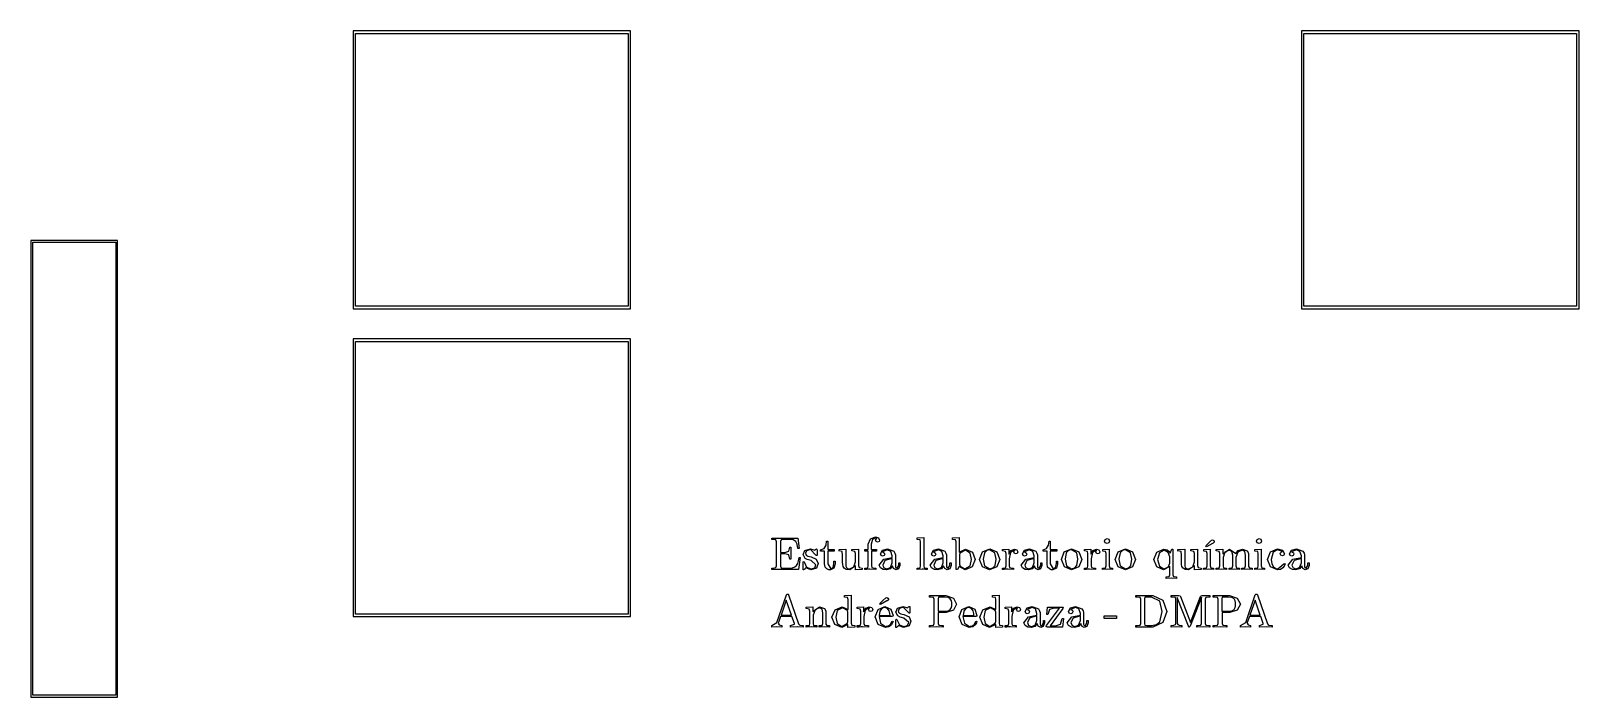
# Model space of a CAD drawing. Extents: x 0.1 to 26.9, y 71.6 to 83.1.
import ezdxf

# ---------------------------------------------------------------- set-up
doc = ezdxf.new("R2010")
doc.units = 0

msp = doc.modelspace()

# ---------------------------------------------------------------- linework, layer by layer
at = {"layer": 'Layer 1'}
for p, q in [((12.9395, 74.2725), (12.9395, 74.2974)), ((12.9395, 74.2974), (13.3879, 74.2974)), ((12.958496, 74.272535), (12.9395, 74.2725)), ((13.011388, 74.265146), (12.958496, 74.272535)), ((13.0215, 74.2352), (13.011388, 74.265146)), ((13.021504, 73.817923), (13.0215, 74.2352)), ((13.092309, 74.240609), (13.0923, 74.0497)), ((13.098142, 74.266666), (13.092309, 74.240609)), ((13.1312, 74.2725), (13.098142, 74.266666)), ((13.233855, 74.272499), (13.1312, 74.2725)), ((13.307359, 74.264331), (13.233855, 74.272499)), ((13.234293, 74.068756), (13.249849, 74.142649)), ((13.249849, 74.142649), (13.27, 74.1426)), ((13.27, 74.1426), (13.27, 73.9318)), ((13.352862, 74.236329), (13.307359, 74.264331)), ((13.377365, 74.18966), (13.352862, 74.236329)), ((13.3902, 74.1181), (13.377365, 74.18966)), ((13.3879, 74.2974), (13.410068, 74.118111)), ((13.84367, 74.118923), (13.876339, 74.176871)), ((13.876339, 74.176871), (13.885672, 74.245709)), ((13.885672, 74.245709), (13.9055, 74.2457)), ((13.9055, 74.2457), (13.9055, 74.0991)), ((14.6075, 74.1905), (14.645613, 74.28345)), ((14.6075, 74.0991), (14.6075, 74.1905)), ((14.645613, 74.28345), (14.731174, 74.317285)), ((14.679841, 74.270228), (14.657672, 74.191278)), ((14.657672, 74.191278), (14.6577, 74.0991)), ((14.731177, 74.299785), (14.679841, 74.270228)), ((14.731174, 74.317285), (14.78251, 74.300561)), ((14.757235, 74.293951), (14.731177, 74.299785)), ((14.733511, 74.260505), (14.757235, 74.293951)), ((14.742455, 74.236392), (14.733511, 74.260505)), ((14.767733, 74.22628), (14.742455, 74.236392)), ((14.793401, 74.236002), (14.767733, 74.22628)), ((14.78251, 74.300561), (14.802734, 74.261281)), ((14.802734, 74.261281), (14.793401, 74.236002)), ((15.450662, 74.274835), (15.4507, 74.2998)), ((15.501998, 74.267447), (15.450662, 74.274835)), ((15.4507, 74.2998), (15.56504, 74.308357)), ((15.5125, 74.2305), (15.501998, 74.267447)), ((15.512537, 73.816368), (15.5125, 74.2305)), ((15.56504, 74.308357), (15.565, 73.8163)), ((16.0651, 74.2998), (16.179829, 74.308357)), ((16.0651, 74.2749), (16.0651, 74.2998)), ((16.065173, 74.274835), (16.0651, 74.2749)), ((16.116899, 74.267447), (16.065173, 74.274835)), ((16.1274, 74.2305), (16.116899, 74.267447)), ((16.1274, 73.7557), (16.1274, 74.2305)), ((16.179829, 74.308357), (16.1799, 74.0559)), ((17.69037, 74.118923), (17.723039, 74.176871)), ((17.723039, 74.176871), (17.732372, 74.245709)), ((17.732372, 74.245709), (17.7522, 74.2457)), ((17.7522, 74.2457), (17.7522, 74.0991)), ((18.692646, 74.246507), (18.704703, 74.275287)), ((18.692647, 74.246505), (18.692646, 74.246507)), ((18.704314, 74.216947), (18.692647, 74.246505)), ((18.734649, 74.204115), (18.704314, 74.216947)), ((18.704703, 74.275287), (18.734649, 74.288509)), ((18.734649, 74.288509), (18.764595, 74.276452)), ((18.764595, 74.215782), (18.734649, 74.204115)), ((18.764595, 74.276452), (18.777041, 74.246117)), ((18.777041, 74.246117), (18.764595, 74.215782)), ((20.441535, 74.161725), (20.494816, 74.213839)), ((20.453603, 74.146169), (20.441535, 74.161725)), ((20.560943, 74.206451), (20.453603, 74.146169)), ((20.494816, 74.213839), (20.543042, 74.259342)), ((20.543042, 74.259342), (20.560932, 74.26712)), ((20.560932, 74.26712), (20.580766, 74.257397)), ((20.5695, 74.210729), (20.560943, 74.206451)), ((20.578057, 74.216563), (20.5695, 74.210729)), ((20.586224, 74.225896), (20.578057, 74.216563)), ((20.580766, 74.257397), (20.588934, 74.237563)), ((20.588934, 74.237563), (20.586224, 74.225896)), ((21.321246, 74.246507), (21.333303, 74.275287)), ((21.321247, 74.246505), (21.321246, 74.246507)), ((21.332914, 74.216947), (21.321247, 74.246505)), ((21.363249, 74.204115), (21.332914, 74.216947)), ((21.333303, 74.275287), (21.363249, 74.288509)), ((21.363249, 74.288509), (21.393195, 74.276452)), ((21.393195, 74.215782), (21.363249, 74.204115)), ((21.393195, 74.276452), (21.405641, 74.246117)), ((21.405641, 74.246117), (21.393195, 74.215782)), ((13.0923, 74.0497), (13.1639, 74.0497)), ((13.163851, 74.024749), (13.0923, 74.0248)), ((13.0923, 74.0248), (13.0923, 73.8121)), ((13.234244, 74.005304), (13.163851, 74.024749)), ((13.1639, 74.0497), (13.234293, 74.068756)), ((13.2498, 73.9318), (13.234244, 74.005304)), ((13.27, 73.9318), (13.2498, 73.9318)), ((13.388688, 73.859927), (13.40191, 73.904652)), ((13.410068, 74.118111), (13.3902, 74.1181)), ((13.4322, 73.961), (13.398754, 73.755654)), ((13.40191, 73.904652), (13.412411, 73.961045)), ((13.412411, 73.961045), (13.4322, 73.961)), ((13.480795, 74.014708), (13.510741, 74.083545)), ((13.515019, 73.947037), (13.480795, 74.014708)), ((13.4808, 73.8712), (13.481195, 73.883257)), ((13.481195, 73.883257), (13.483904, 73.888701)), ((13.483904, 73.888701), (13.490906, 73.891043)), ((13.490906, 73.891043), (13.498295, 73.888701)), ((13.498295, 73.888701), (13.502184, 73.877423)), ((13.502184, 73.877423), (13.539908, 73.793418)), ((13.510741, 74.083545), (13.607969, 74.112714)), ((13.552354, 73.926037), (13.515019, 73.947037)), ((13.539975, 74.079211), (13.518975, 74.03682)), ((13.518975, 74.03682), (13.525198, 74.012707)), ((13.525198, 74.012707), (13.539978, 73.996372)), ((13.608035, 74.097491), (13.539975, 74.079211)), ((13.539978, 73.996372), (13.564091, 73.984705)), ((13.620025, 73.910092), (13.552354, 73.926037)), ((13.564091, 73.984705), (13.58898, 73.977316)), ((13.58898, 73.977316), (13.616982, 73.971483)), ((13.607969, 74.112714), (13.683029, 74.090156)), ((13.701374, 74.001041), (13.608035, 74.097491)), ((13.616982, 73.971483), (13.707599, 73.933369)), ((13.702864, 73.836976), (13.620025, 73.910092)), ((13.683029, 74.090156), (13.696641, 74.102991)), ((13.696641, 74.102991), (13.712586, 74.112714)), ((13.710707, 73.993652), (13.701374, 74.001041)), ((13.707599, 73.933369), (13.741045, 73.857531)), ((13.718096, 73.995599), (13.710707, 73.993652)), ((13.712586, 74.112714), (13.719975, 74.108435)), ((13.720805, 74.001043), (13.718096, 73.995599)), ((13.719975, 74.108435), (13.721132, 74.093269)), ((13.7212, 74.0131), (13.720805, 74.001043)), ((13.721132, 74.093269), (13.7212, 74.0131)), ((13.783, 74.0917), (13.84367, 74.118923)), ((13.783, 74.0742), (13.783, 74.0917)), ((13.8507, 74.0742), (13.783, 74.0742)), ((13.850679, 73.854499), (13.8507, 74.0742)), ((13.9055, 74.0991), (14.0195, 74.0991)), ((14.0195, 74.0742), (13.9055, 74.0742)), ((13.9055, 74.0742), (13.9055, 73.8529)), ((14.01245, 73.85601), (14.0125, 73.9)), ((14.0125, 73.9), (14.0323, 73.9)), ((14.0195, 74.0991), (14.0195, 74.0742)), ((14.0323, 73.9), (14.0323, 73.8545)), ((14.156322, 74.064493), (14.102263, 74.074215)), ((14.102263, 74.074215), (14.1023, 74.0742)), ((14.1023, 74.0991), (14.219363, 74.107657)), ((14.1023, 74.0742), (14.1023, 74.0991)), ((14.1641, 74.0011), (14.156322, 74.064493)), ((14.164074, 73.881703), (14.1641, 74.0011)), ((14.164864, 73.842812), (14.164074, 73.881703)), ((14.219363, 74.107657), (14.2194, 73.8432)), ((14.323573, 74.074235), (14.3236, 74.0991)), ((14.375298, 74.066846), (14.323573, 74.074235)), ((14.3236, 74.0991), (14.440663, 74.107657)), ((14.359015, 73.80003), (14.385849, 73.887924)), ((14.3858, 74.0299), (14.375298, 74.066846)), ((14.385849, 73.887924), (14.3858, 74.0299)), ((14.440663, 74.107657), (14.4406, 73.8249)), ((14.5449, 74.0742), (14.5449, 74.0991)), ((14.5449, 74.0991), (14.6075, 74.0991)), ((14.6075, 74.0742), (14.5449, 74.0742)), ((14.607537, 73.816368), (14.6075, 74.0742)), ((14.6577, 74.0991), (14.751, 74.0991)), ((14.751, 74.0742), (14.6604, 74.0742)), ((14.6604, 74.0742), (14.6604, 73.8179)), ((14.751, 74.0991), (14.751, 74.0742)), ((14.7946, 73.8315), (14.874327, 73.93495)), ((14.817496, 74.022455), (14.852498, 74.087014)), ((14.827998, 73.994842), (14.817496, 74.022455)), ((14.854445, 73.98512), (14.827998, 73.994842)), ((14.936506, 74.094796), (14.850167, 74.058238)), ((14.850167, 74.058238), (14.882447, 74.045403)), ((14.852498, 74.087014), (14.938059, 74.112683)), ((14.880892, 73.995232), (14.854445, 73.98512)), ((14.894115, 73.908498), (14.856001, 73.832271)), ((14.874327, 73.93495), (15.020947, 73.96373)), ((14.891004, 74.021679), (14.880892, 73.995232)), ((14.882447, 74.045403), (14.891004, 74.021679)), ((15.0209, 73.947), (14.894115, 73.908498)), ((14.994842, 74.068349), (14.936506, 74.094796)), ((14.938059, 74.112683), (15.046954, 74.068736)), ((15.0209, 73.9929), (14.994842, 74.068349)), ((15.020947, 73.96373), (15.0209, 73.9929)), ((15.020946, 73.867293), (15.0209, 73.947)), ((15.046954, 74.068736), (15.067178, 74.037623)), ((15.067178, 74.037623), (15.074956, 74.008454)), ((15.074956, 74.008454), (15.075746, 73.974619)), ((15.075746, 73.974619), (15.0758, 73.8156)), ((15.6782, 73.8315), (15.757927, 73.93495)), ((15.701096, 74.022455), (15.736098, 74.087014)), ((15.711598, 73.994842), (15.701096, 74.022455)), ((15.738045, 73.98512), (15.711598, 73.994842)), ((15.820105, 74.094796), (15.733767, 74.058238)), ((15.733767, 74.058238), (15.766047, 74.045403)), ((15.736098, 74.087014), (15.821659, 74.112683)), ((15.764492, 73.995232), (15.738045, 73.98512)), ((15.777715, 73.908498), (15.739602, 73.832271)), ((15.757927, 73.93495), (15.904547, 73.96373)), ((15.774604, 74.021679), (15.764492, 73.995232)), ((15.766047, 74.045403), (15.774604, 74.021679)), ((15.9045, 73.947), (15.777715, 73.908498)), ((15.878442, 74.068349), (15.820105, 74.094796)), ((15.821659, 74.112683), (15.930554, 74.068736)), ((15.9045, 73.9929), (15.878442, 74.068349)), ((15.904547, 73.96373), (15.9045, 73.9929)), ((15.904546, 73.867293), (15.9045, 73.947)), ((15.930554, 74.068736), (15.950778, 74.037623)), ((15.950778, 74.037623), (15.958556, 74.008454)), ((15.958556, 74.008454), (15.959346, 73.974619)), ((15.959346, 73.974619), (15.9594, 73.8156)), ((16.1799, 74.0559), (16.289185, 74.107625)), ((16.182178, 74.010441), (16.182163, 73.846319)), ((16.191122, 74.03922), (16.182178, 74.010441)), ((16.285239, 74.090168), (16.191122, 74.03922)), ((16.368855, 74.03922), (16.285239, 74.090168)), ((16.289185, 74.107625), (16.407803, 74.055122)), ((16.367297, 73.815595), (16.3918, 73.92838)), ((16.3918, 73.92838), (16.368855, 74.03922)), ((16.457973, 73.927559), (16.40547, 73.799218)), ((16.407803, 74.055122), (16.457973, 73.927559)), ((16.529097, 73.926063), (16.580433, 74.057126)), ((16.5816, 73.7985), (16.529097, 73.926063)), ((16.580433, 74.057126), (16.706052, 74.11274)), ((16.595212, 73.932675), (16.615436, 73.82028)), ((16.595214, 73.932675), (16.595212, 73.932675)), ((16.61427, 74.041571), (16.595214, 73.932675)), ((16.654327, 74.08124), (16.61427, 74.041571)), ((16.705275, 74.094852), (16.654327, 74.08124)), ((16.795114, 74.043126), (16.705275, 74.094852)), ((16.706052, 74.11274), (16.830115, 74.057515)), ((16.816114, 73.932676), (16.795114, 74.043126)), ((16.798613, 73.825725), (16.816114, 73.932676)), ((16.88223, 73.926063), (16.829726, 73.798888)), ((16.830115, 74.057515), (16.88223, 73.926063)), ((16.927373, 74.074235), (16.9274, 74.0991)), ((16.979098, 74.066846), (16.927373, 74.074235)), ((16.9274, 74.0991), (17.03824, 74.107657)), ((16.9896, 74.0299), (16.979098, 74.066846)), ((16.989626, 73.816368), (16.9896, 74.0299)), ((17.03824, 74.107657), (17.0382, 74.0201)), ((17.0382, 74.0201), (17.073202, 74.08077)), ((17.066982, 74.046162), (17.042093, 73.940378)), ((17.042093, 73.940378), (17.0421, 73.8179)), ((17.136208, 74.090109), (17.066982, 74.046162)), ((17.073202, 74.08077), (17.136206, 74.107604)), ((17.126486, 74.058207), (17.130764, 74.075318)), ((17.136208, 74.032928), (17.126486, 74.058207)), ((17.130764, 74.075318), (17.138932, 74.08582)), ((17.136206, 74.107604), (17.178208, 74.093213)), ((17.144765, 74.089319), (17.136208, 74.090109)), ((17.160711, 74.023985), (17.136208, 74.032928)), ((17.138932, 74.08582), (17.144765, 74.089319)), ((17.184045, 74.032542), (17.160711, 74.023985)), ((17.178208, 74.093213), (17.194933, 74.058989)), ((17.194933, 74.058989), (17.184045, 74.032542)), ((17.2498, 73.8315), (17.329527, 73.93495)), ((17.272696, 74.022455), (17.307698, 74.087014)), ((17.283198, 73.994842), (17.272696, 74.022455)), ((17.309645, 73.98512), (17.283198, 73.994842)), ((17.391705, 74.094796), (17.305367, 74.058238)), ((17.305367, 74.058238), (17.337647, 74.045403)), ((17.307698, 74.087014), (17.393259, 74.112683)), ((17.336092, 73.995232), (17.309645, 73.98512)), ((17.349315, 73.908498), (17.311202, 73.832271)), ((17.329527, 73.93495), (17.476147, 73.96373)), ((17.346204, 74.021679), (17.336092, 73.995232)), ((17.337647, 74.045403), (17.346204, 74.021679)), ((17.4761, 73.947), (17.349315, 73.908498)), ((17.450042, 74.068349), (17.391705, 74.094796)), ((17.393259, 74.112683), (17.502155, 74.068736)), ((17.4761, 73.9929), (17.450042, 74.068349)), ((17.476147, 73.96373), (17.4761, 73.9929)), ((17.476146, 73.867293), (17.4761, 73.947)), ((17.502155, 74.068736), (17.522379, 74.037623)), ((17.522379, 74.037623), (17.530157, 74.008454)), ((17.530157, 74.008454), (17.530947, 73.974619)), ((17.530947, 73.974619), (17.531, 73.8156)), ((17.6297, 74.0917), (17.69037, 74.118923)), ((17.6297, 74.0742), (17.6297, 74.0917)), ((17.6974, 74.0742), (17.6297, 74.0742)), ((17.697379, 73.854499), (17.6974, 74.0742)), ((17.7522, 74.0991), (17.8662, 74.0991)), ((17.8662, 74.0742), (17.7522, 74.0742)), ((17.7522, 74.0742), (17.7522, 73.8529)), ((17.85915, 73.85601), (17.8592, 73.9)), ((17.8592, 73.9), (17.879, 73.9)), ((17.8662, 74.0991), (17.8662, 74.0742)), ((17.879, 73.9), (17.879, 73.8545)), ((17.945497, 73.926063), (17.996833, 74.057126)), ((17.998, 73.7985), (17.945497, 73.926063)), ((17.996833, 74.057126), (18.122452, 74.11274)), ((18.011612, 73.932675), (18.031836, 73.82028)), ((18.011614, 73.932675), (18.011612, 73.932675)), ((18.03067, 74.041571), (18.011614, 73.932675)), ((18.070728, 74.08124), (18.03067, 74.041571)), ((18.121675, 74.094852), (18.070728, 74.08124)), ((18.211514, 74.043126), (18.121675, 74.094852)), ((18.122452, 74.11274), (18.246515, 74.057515)), ((18.232514, 73.932676), (18.211514, 74.043126)), ((18.215013, 73.825725), (18.232514, 73.932676)), ((18.298629, 73.926063), (18.246126, 73.798888)), ((18.246515, 74.057515), (18.298629, 73.926063)), ((18.343773, 74.074235), (18.3438, 74.0991)), ((18.395498, 74.066846), (18.343773, 74.074235)), ((18.3438, 74.0991), (18.45464, 74.107657)), ((18.406, 74.0299), (18.395498, 74.066846)), ((18.406026, 73.816368), (18.406, 74.0299)), ((18.45464, 74.107657), (18.4546, 74.0201)), ((18.4546, 74.0201), (18.489602, 74.08077)), ((18.483382, 74.046162), (18.458493, 73.940378)), ((18.458493, 73.940378), (18.4585, 73.8179)), ((18.552608, 74.090109), (18.483382, 74.046162)), ((18.489602, 74.08077), (18.552606, 74.107604)), ((18.542886, 74.058207), (18.547164, 74.075318)), ((18.552608, 74.032928), (18.542886, 74.058207)), ((18.547164, 74.075318), (18.555332, 74.08582)), ((18.552606, 74.107604), (18.594608, 74.093213)), ((18.561165, 74.089319), (18.552608, 74.090109)), ((18.577111, 74.023985), (18.552608, 74.032928)), ((18.555332, 74.08582), (18.561165, 74.089319)), ((18.600445, 74.032542), (18.577111, 74.023985)), ((18.594608, 74.093213), (18.611333, 74.058989)), ((18.611333, 74.058989), (18.600445, 74.032542)), ((18.662274, 74.07416), (18.6623, 74.0991)), ((18.710888, 74.067158), (18.662274, 74.07416)), ((18.6623, 74.0991), (18.773529, 74.107657)), ((18.721, 74.0306), (18.710888, 74.067158)), ((18.721037, 73.816368), (18.721, 74.0306)), ((18.773529, 74.107657), (18.7735, 73.8156)), ((18.875397, 73.926063), (18.926733, 74.057126)), ((18.9279, 73.7985), (18.875397, 73.926063)), ((18.926733, 74.057126), (19.052352, 74.11274)), ((18.941512, 73.932675), (18.961736, 73.82028)), ((18.941514, 73.932675), (18.941512, 73.932675)), ((18.96057, 74.041571), (18.941514, 73.932675)), ((19.000628, 74.08124), (18.96057, 74.041571)), ((19.051575, 74.094852), (19.000628, 74.08124)), ((19.141414, 74.043126), (19.051575, 74.094852)), ((19.052352, 74.11274), (19.176415, 74.057515)), ((19.162414, 73.932676), (19.141414, 74.043126)), ((19.144914, 73.825725), (19.162414, 73.932676)), ((19.22853, 73.926063), (19.176026, 73.798888)), ((19.176415, 74.057515), (19.22853, 73.926063)), ((19.59372, 73.799633), (19.543551, 73.926807)), ((19.543551, 73.926807), (19.5436, 73.9268)), ((19.5436, 73.9268), (19.596103, 74.05553)), ((19.596103, 74.05553), (19.719388, 74.107644)), ((19.609733, 73.926808), (19.609715, 73.9268)), ((19.609715, 73.9268), (19.640828, 73.811293)), ((19.644346, 74.041926), (19.609733, 73.926808)), ((19.724462, 74.087818), (19.644346, 74.041926)), ((19.719388, 74.107644), (19.773058, 74.093254)), ((19.794466, 74.050483), (19.724462, 74.087818)), ((19.773058, 74.093254), (19.80806, 74.064474)), ((19.8213, 73.9762), (19.794466, 74.050483)), ((19.80806, 74.064474), (19.82634, 74.035306)), ((19.821283, 73.864185), (19.8213, 73.9762)), ((19.82634, 74.035306), (19.856286, 74.107643)), ((19.856286, 74.107643), (19.8742, 74.1076)), ((19.8742, 74.1076), (19.8742, 73.6616)), ((20.015722, 74.064493), (19.961663, 74.074215)), ((19.961663, 74.074215), (19.9617, 74.0742)), ((19.9617, 74.0991), (20.078763, 74.107657)), ((19.9617, 74.0742), (19.9617, 74.0991)), ((20.0235, 74.0011), (20.015722, 74.064493)), ((20.023474, 73.881703), (20.0235, 74.0011)), ((20.024264, 73.842812), (20.023474, 73.881703)), ((20.078763, 74.107657), (20.0787, 73.8432)), ((20.1829, 74.0991), (20.299963, 74.107657)), ((20.182973, 74.074235), (20.1829, 74.0991)), ((20.234699, 74.066846), (20.182973, 74.074235)), ((20.218315, 73.80003), (20.245149, 73.887924)), ((20.2452, 74.0299), (20.234699, 74.066846)), ((20.245149, 73.887924), (20.2452, 74.0299)), ((20.299963, 74.107657), (20.3, 73.8249)), ((20.4073, 74.0991), (20.518529, 74.107657)), ((20.407374, 74.07416), (20.4073, 74.0991)), ((20.455988, 74.067158), (20.407374, 74.07416)), ((20.4661, 74.0306), (20.455988, 74.067158)), ((20.466037, 73.816368), (20.4661, 74.0306)), ((20.518529, 74.107657), (20.5186, 73.8156)), ((20.623962, 74.074235), (20.624, 74.0991)), ((20.675299, 74.066846), (20.623962, 74.074235)), ((20.624, 74.0991), (20.736007, 74.107657)), ((20.6858, 74.0299), (20.675299, 74.066846)), ((20.685837, 73.816368), (20.6858, 74.0299)), ((20.736007, 74.107657), (20.736, 74.024)), ((20.736, 74.024), (20.85384, 74.107616)), ((20.741045, 73.96262), (20.741, 73.8163)), ((20.774102, 74.05557), (20.741045, 73.96262)), ((20.848384, 74.090184), (20.774102, 74.05557)), ((20.895054, 74.066071), (20.848384, 74.090184)), ((20.85384, 74.107616), (20.960013, 74.029834)), ((20.9075, 74.0019), (20.895054, 74.066071)), ((20.907526, 73.816368), (20.9075, 74.0019)), ((20.960013, 74.029834), (21.002015, 74.083893)), ((20.962345, 73.96262), (20.9623, 73.8163)), ((20.995402, 74.05557), (20.962345, 73.96262)), ((21.069684, 74.090184), (20.995402, 74.05557)), ((21.002015, 74.083893), (21.07552, 74.107616)), ((21.116354, 74.066071), (21.069684, 74.090184)), ((21.07552, 74.107616), (21.159136, 74.078059)), ((21.1288, 74.0019), (21.116354, 74.066071)), ((21.128826, 73.816368), (21.1288, 74.0019)), ((21.159136, 74.078059), (21.180136, 74.036056)), ((21.180136, 74.036056), (21.183636, 73.956329)), ((21.183636, 73.956329), (21.1836, 73.8043)), ((21.290974, 74.07416), (21.291, 74.0991)), ((21.339588, 74.067158), (21.290974, 74.07416)), ((21.291, 74.0991), (21.402229, 74.107657)), ((21.3497, 74.0306), (21.339588, 74.067158)), ((21.349637, 73.816368), (21.3497, 74.0306)), ((21.402229, 74.107657), (21.4022, 73.8156)), ((21.509141, 73.927541), (21.558922, 74.057827)), ((21.5597, 73.7992), (21.509141, 73.927541)), ((21.558922, 74.057827), (21.681818, 74.112664)), ((21.608711, 74.054331), (21.575265, 73.929101)), ((21.575265, 73.929101), (21.586153, 73.850152)), ((21.682605, 74.092444), (21.608711, 74.054331)), ((21.681818, 74.112664), (21.76699, 74.08933)), ((21.684157, 74.092444), (21.682605, 74.092444)), ((21.767773, 74.063276), (21.684157, 74.092444)), ((21.730429, 74.026327), (21.732772, 74.040328)), ((21.740152, 73.99988), (21.730429, 74.026327)), ((21.732772, 74.040328), (21.74366, 74.054719)), ((21.766988, 73.989768), (21.740152, 73.99988)), ((21.74366, 74.054719), (21.767773, 74.063276)), ((21.793046, 73.999491), (21.766988, 73.989768)), ((21.76699, 74.08933), (21.803548, 74.027104)), ((21.803548, 74.027104), (21.793046, 73.999491)), ((21.8689, 73.8315), (21.948627, 73.93495)), ((21.891796, 74.022455), (21.926798, 74.087014)), ((21.902298, 73.994842), (21.891796, 74.022455)), ((21.928745, 73.98512), (21.902298, 73.994842)), ((22.010805, 74.094796), (21.924467, 74.058238)), ((21.924467, 74.058238), (21.956747, 74.045403)), ((21.926798, 74.087014), (22.012359, 74.112683)), ((21.955192, 73.995232), (21.928745, 73.98512)), ((21.968414, 73.908498), (21.930301, 73.832271)), ((21.948627, 73.93495), (22.095247, 73.96373)), ((21.965304, 74.021679), (21.955192, 73.995232)), ((21.956747, 74.045403), (21.965304, 74.021679)), ((22.0952, 73.947), (21.968414, 73.908498)), ((22.069142, 74.068349), (22.010805, 74.094796)), ((22.012359, 74.112683), (22.121254, 74.068736)), ((22.0952, 73.9929), (22.069142, 74.068349)), ((22.095247, 73.96373), (22.0952, 73.9929)), ((22.095246, 73.867293), (22.0952, 73.947)), ((22.121254, 74.068736), (22.141478, 74.037623)), ((22.141478, 74.037623), (22.149256, 74.008454)), ((22.149256, 74.008454), (22.150046, 73.974619)), ((22.150046, 73.974619), (22.1501, 73.8156)), ((12.9395, 73.7557), (12.9395, 73.7802)), ((12.9395, 73.7802), (12.9585, 73.7802)), ((13.398754, 73.755654), (12.9395, 73.7557)), ((12.9585, 73.7802), (13.011392, 73.787199)), ((13.011392, 73.787199), (13.021504, 73.817923)), ((13.0923, 73.8121), (13.098134, 73.785653)), ((13.098134, 73.785653), (13.131191, 73.780209)), ((13.131191, 73.780209), (13.2374, 73.7802)), ((13.2374, 73.7802), (13.296515, 73.784478)), ((13.296515, 73.784478), (13.339295, 73.800035)), ((13.339295, 73.800035), (13.368464, 73.824148)), ((13.368464, 73.824148), (13.388688, 73.859927)), ((13.4808, 73.7662), (13.4808, 73.8712)), ((13.480887, 73.766152), (13.4808, 73.7662)), ((13.482044, 73.750986), (13.480887, 73.766152)), ((13.489433, 73.746707), (13.482044, 73.750986)), ((13.509267, 73.762653), (13.489433, 73.746707)), ((13.510425, 73.764205), (13.509267, 73.762653)), ((13.511977, 73.766914), (13.510425, 73.764205)), ((13.517031, 73.772358), (13.511977, 73.766914)), ((13.525199, 73.781305), (13.517031, 73.772358)), ((13.613093, 73.746692), (13.525199, 73.781305)), ((13.539908, 73.793418), (13.613024, 73.764638)), ((13.613024, 73.764638), (13.680306, 73.784473)), ((13.709154, 73.778582), (13.613093, 73.746692)), ((13.680306, 73.784473), (13.702864, 73.836976)), ((13.741045, 73.857531), (13.709154, 73.778582)), ((13.861956, 73.796551), (13.850679, 73.854499)), ((13.891903, 73.763493), (13.861956, 73.796551)), ((13.924571, 73.75066), (13.891903, 73.763493)), ((13.9055, 73.8529), (13.95917, 73.76695)), ((13.953351, 73.746771), (13.924571, 73.75066)), ((14.012465, 73.779051), (13.953351, 73.746771)), ((13.95917, 73.76695), (13.997283, 73.790284)), ((13.997283, 73.790284), (14.01245, 73.85601)), ((14.0323, 73.8545), (14.012465, 73.779051)), ((14.171863, 73.808198), (14.164864, 73.842812)), ((14.190532, 73.77553), (14.171863, 73.808198)), ((14.226313, 73.755695), (14.190532, 73.77553)), ((14.2194, 73.8432), (14.220952, 73.812865)), ((14.220952, 73.812865), (14.22873, 73.789141)), ((14.285427, 73.746752), (14.226313, 73.755695)), ((14.22873, 73.789141), (14.25012, 73.770472)), ((14.25012, 73.770472), (14.2894, 73.764639)), ((14.3881, 73.8187), (14.285427, 73.746752)), ((14.2894, 73.764639), (14.359015, 73.80003)), ((14.388171, 73.746756), (14.3881, 73.8187)), ((14.5029, 73.7557), (14.388171, 73.746756)), ((14.4406, 73.8249), (14.450712, 73.787564)), ((14.450712, 73.787564), (14.502826, 73.780176)), ((14.502826, 73.780176), (14.5029, 73.7557)), ((14.545668, 73.7557), (14.5457, 73.7802)), ((14.576392, 73.75649), (14.545668, 73.7557)), ((14.5457, 73.7802), (14.597814, 73.785255)), ((14.611394, 73.757647), (14.576392, 73.75649)), ((14.597814, 73.785255), (14.607537, 73.816368)), ((14.636283, 73.758042), (14.611394, 73.757647)), ((14.7374, 73.7557), (14.636283, 73.758042)), ((14.6604, 73.8179), (14.669733, 73.787565)), ((14.669733, 73.787565), (14.720681, 73.780176)), ((14.720681, 73.780176), (14.7374, 73.7802)), ((14.7374, 73.7802), (14.7374, 73.7557)), ((14.816713, 73.780994), (14.794545, 73.831553)), ((14.794545, 73.831553), (14.7946, 73.8315)), ((14.866105, 73.754161), (14.816713, 73.780994)), ((14.856001, 73.832271), (14.856048, 73.83229)), ((14.856048, 73.83229), (14.877048, 73.783676)), ((14.922108, 73.746772), (14.866105, 73.754161)), ((14.877048, 73.783676), (14.927607, 73.76462)), ((14.986668, 73.766217), (14.922108, 73.746772)), ((14.927607, 73.76462), (14.991, 73.790289)), ((15.026337, 73.816387), (14.986668, 73.766217)), ((14.991, 73.790289), (15.020946, 73.867293)), ((15.045393, 73.770495), (15.026337, 73.816387)), ((15.088562, 73.75105), (15.045393, 73.770495)), ((15.0758, 73.8156), (15.077352, 73.803154)), ((15.077352, 73.803154), (15.085909, 73.785264)), ((15.085909, 73.785264), (15.105354, 73.775541)), ((15.131342, 73.767385), (15.088562, 73.75105)), ((15.105354, 73.775541), (15.133745, 73.826489)), ((15.1539, 73.8265), (15.131342, 73.767385)), ((15.133745, 73.826489), (15.1337, 73.8712)), ((15.1337, 73.8712), (15.1539, 73.8712)), ((15.1539, 73.8712), (15.1539, 73.8265)), ((15.538918, 73.758042), (15.450634, 73.7557)), ((15.450634, 73.7557), (15.4507, 73.7557)), ((15.4507, 73.7802), (15.502814, 73.785255)), ((15.4507, 73.7557), (15.4507, 73.7802)), ((15.502814, 73.785255), (15.512537, 73.816368)), ((15.562252, 73.757647), (15.538918, 73.758042)), ((15.597254, 73.75649), (15.562252, 73.757647)), ((15.565, 73.8163), (15.575112, 73.785187)), ((15.575112, 73.785187), (15.627226, 73.780132)), ((15.6272, 73.7557), (15.597254, 73.75649)), ((15.627226, 73.780132), (15.6272, 73.7557)), ((15.700313, 73.780994), (15.678144, 73.831553)), ((15.678144, 73.831553), (15.6782, 73.8315)), ((15.749705, 73.754161), (15.700313, 73.780994)), ((15.739602, 73.832271), (15.739648, 73.83229)), ((15.739648, 73.83229), (15.760648, 73.783676)), ((15.805708, 73.746772), (15.749705, 73.754161)), ((15.760648, 73.783676), (15.811207, 73.76462)), ((15.870268, 73.766217), (15.805708, 73.746772)), ((15.811207, 73.76462), (15.8746, 73.790289)), ((15.909937, 73.816387), (15.870268, 73.766217)), ((15.8746, 73.790289), (15.904546, 73.867293)), ((15.928992, 73.770495), (15.909937, 73.816387)), ((15.972161, 73.75105), (15.928992, 73.770495)), ((15.9594, 73.8156), (15.960952, 73.803154)), ((15.960952, 73.803154), (15.969509, 73.785264)), ((15.969509, 73.785264), (15.988954, 73.775541)), ((16.014942, 73.767385), (15.972161, 73.75105)), ((15.988954, 73.775541), (16.017345, 73.826489)), ((16.0375, 73.8265), (16.014942, 73.767385)), ((16.017345, 73.826489), (16.0173, 73.8712)), ((16.0173, 73.8712), (16.0375, 73.8712)), ((16.0375, 73.8712), (16.0375, 73.8265)), ((16.147231, 73.75566), (16.1274, 73.7557)), ((16.176011, 73.805052), (16.147231, 73.75566)), ((16.28024, 73.746715), (16.176011, 73.805052)), ((16.182163, 73.846319), (16.193441, 73.812873)), ((16.193441, 73.812873), (16.276279, 73.764647)), ((16.276279, 73.764647), (16.277069, 73.764647)), ((16.277069, 73.764647), (16.367297, 73.815595)), ((16.40547, 73.799218), (16.28024, 73.746715)), ((16.5816, 73.798499), (16.5816, 73.7985)), ((16.705274, 73.746774), (16.5816, 73.798499)), ((16.615436, 73.82028), (16.706052, 73.766999)), ((16.829726, 73.798888), (16.705274, 73.746774)), ((16.706052, 73.766999), (16.760111, 73.782944)), ((16.760111, 73.782944), (16.798613, 73.825725)), ((16.958492, 73.75649), (16.927378, 73.7557)), ((16.927378, 73.7557), (16.9274, 73.7557)), ((16.9274, 73.7802), (16.979514, 73.785255)), ((16.9274, 73.7557), (16.9274, 73.7802)), ((16.993494, 73.757647), (16.958492, 73.75649)), ((16.979514, 73.785255), (16.989626, 73.816368)), ((17.018383, 73.758042), (16.993494, 73.757647)), ((17.1195, 73.7557), (17.018383, 73.758042)), ((17.0421, 73.8179), (17.051433, 73.787565)), ((17.051433, 73.787565), (17.10277, 73.780176)), ((17.10277, 73.780176), (17.1195, 73.7802)), ((17.1195, 73.7802), (17.1195, 73.7557)), ((17.271913, 73.780994), (17.249745, 73.831553)), ((17.249745, 73.831553), (17.2498, 73.8315)), ((17.321305, 73.754161), (17.271913, 73.780994)), ((17.311202, 73.832271), (17.311248, 73.83229)), ((17.311248, 73.83229), (17.332248, 73.783676)), ((17.377308, 73.746772), (17.321305, 73.754161)), ((17.332248, 73.783676), (17.382807, 73.76462)), ((17.441868, 73.766217), (17.377308, 73.746772)), ((17.382807, 73.76462), (17.446199, 73.790289)), ((17.481537, 73.816387), (17.441868, 73.766217)), ((17.446199, 73.790289), (17.476146, 73.867293)), ((17.500592, 73.770495), (17.481537, 73.816387)), ((17.543762, 73.75105), (17.500592, 73.770495)), ((17.531, 73.8156), (17.532552, 73.803154)), ((17.532552, 73.803154), (17.541109, 73.785264)), ((17.541109, 73.785264), (17.560554, 73.775541)), ((17.586542, 73.767385), (17.543762, 73.75105)), ((17.560554, 73.775541), (17.588945, 73.826489)), ((17.6091, 73.8265), (17.586542, 73.767385)), ((17.588945, 73.826489), (17.5889, 73.8712)), ((17.5889, 73.8712), (17.6091, 73.8712)), ((17.6091, 73.8712), (17.6091, 73.8265)), ((17.708656, 73.796551), (17.697379, 73.854499)), ((17.738602, 73.763493), (17.708656, 73.796551)), ((17.771271, 73.75066), (17.738602, 73.763493)), ((17.7522, 73.8529), (17.80587, 73.76695)), ((17.800051, 73.746771), (17.771271, 73.75066)), ((17.859165, 73.779051), (17.800051, 73.746771)), ((17.80587, 73.76695), (17.843983, 73.790284)), ((17.843983, 73.790284), (17.85915, 73.85601)), ((17.879, 73.8545), (17.859165, 73.779051)), ((17.998, 73.798499), (17.998, 73.7985)), ((18.121674, 73.746774), (17.998, 73.798499)), ((18.031836, 73.82028), (18.122452, 73.766999)), ((18.246126, 73.798888), (18.121674, 73.746774)), ((18.122452, 73.766999), (18.176511, 73.782944)), ((18.176511, 73.782944), (18.215013, 73.825725)), ((18.374892, 73.75649), (18.343779, 73.7557)), ((18.343779, 73.7557), (18.3438, 73.7557)), ((18.3438, 73.7802), (18.395914, 73.785255)), ((18.3438, 73.7557), (18.3438, 73.7802)), ((18.409894, 73.757647), (18.374892, 73.75649)), ((18.395914, 73.785255), (18.406026, 73.816368)), ((18.434783, 73.758042), (18.409894, 73.757647)), ((18.5359, 73.7557), (18.434783, 73.758042)), ((18.4585, 73.8179), (18.467833, 73.787565)), ((18.467833, 73.787565), (18.51917, 73.780176)), ((18.51917, 73.780176), (18.5359, 73.7802)), ((18.5359, 73.7802), (18.5359, 73.7557)), ((18.746662, 73.758042), (18.659156, 73.7557)), ((18.659156, 73.7557), (18.6592, 73.7557)), ((18.6592, 73.7802), (18.711314, 73.785255)), ((18.6592, 73.7557), (18.6592, 73.7802)), ((18.711314, 73.785255), (18.721037, 73.816368)), ((18.8295, 73.7557), (18.746662, 73.758042)), ((18.7735, 73.8156), (18.782057, 73.786043)), ((18.782057, 73.786043), (18.829504, 73.780209)), ((18.829504, 73.780209), (18.8295, 73.7557)), ((18.9279, 73.798499), (18.9279, 73.7985)), ((19.051574, 73.746774), (18.9279, 73.798499)), ((18.961736, 73.82028), (19.052352, 73.766999)), ((19.176026, 73.798888), (19.051574, 73.746774)), ((19.052352, 73.766999), (19.106411, 73.782944)), ((19.106411, 73.782944), (19.144914, 73.825725)), ((19.713116, 73.746741), (19.59372, 73.799633)), ((19.640828, 73.811293), (19.716277, 73.764623)), ((19.8189, 73.8043), (19.713116, 73.746741)), ((19.716277, 73.764623), (19.789392, 73.796903)), ((19.7567, 73.6258), (19.808814, 73.631244)), ((19.756711, 73.6013), (19.7567, 73.6258)), ((19.789392, 73.796903), (19.821283, 73.864185)), ((19.808814, 73.631244), (19.818926, 73.661579)), ((19.818926, 73.661579), (19.8189, 73.8043)), ((19.8742, 73.6616), (19.883923, 73.630876)), ((19.883923, 73.630876), (19.936037, 73.625821)), ((19.936037, 73.625821), (19.936, 73.6013)), ((20.031266, 73.808198), (20.024264, 73.842812)), ((20.049932, 73.77553), (20.031266, 73.808198)), ((20.085712, 73.755695), (20.049932, 73.77553)), ((20.0787, 73.8432), (20.080252, 73.812865)), ((20.080252, 73.812865), (20.08803, 73.789141)), ((20.144827, 73.746752), (20.085712, 73.755695)), ((20.08803, 73.789141), (20.10942, 73.770472)), ((20.10942, 73.770472), (20.1487, 73.764639)), ((20.2475, 73.8187), (20.144827, 73.746752)), ((20.1487, 73.764639), (20.218315, 73.80003)), ((20.247471, 73.746756), (20.2475, 73.8187)), ((20.3622, 73.7557), (20.247471, 73.746756)), ((20.3, 73.8249), (20.310112, 73.787564)), ((20.310112, 73.787564), (20.362226, 73.780176)), ((20.362226, 73.780176), (20.3622, 73.7557)), ((20.4042, 73.7802), (20.456314, 73.785255)), ((20.4042, 73.7557), (20.4042, 73.7802)), ((20.404256, 73.7557), (20.4042, 73.7557)), ((20.491762, 73.758042), (20.404256, 73.7557)), ((20.456314, 73.785255), (20.466037, 73.816368)), ((20.5746, 73.7557), (20.491762, 73.758042)), ((20.5186, 73.8156), (20.527157, 73.786043)), ((20.527157, 73.786043), (20.574604, 73.780209)), ((20.574604, 73.780209), (20.5746, 73.7557)), ((20.624, 73.7802), (20.676114, 73.785255)), ((20.624, 73.7557), (20.624, 73.7802)), ((20.713839, 73.758042), (20.624, 73.7557)), ((20.624, 73.7557), (20.624, 73.7557)), ((20.676114, 73.785255), (20.685837, 73.816368)), ((20.8029, 73.7557), (20.713839, 73.758042)), ((20.741, 73.8163), (20.750723, 73.785187)), ((20.750723, 73.785187), (20.802837, 73.780132)), ((20.802837, 73.780132), (20.8029, 73.7557)), ((20.845211, 73.7557), (20.8453, 73.7802)), ((20.93505, 73.758042), (20.845211, 73.7557)), ((20.8453, 73.7802), (20.897414, 73.785255)), ((20.897414, 73.785255), (20.907526, 73.816368)), ((21.0245, 73.7557), (20.93505, 73.758042)), ((20.9623, 73.8163), (20.972023, 73.785187)), ((20.972023, 73.785187), (21.024526, 73.780132)), ((21.024526, 73.780132), (21.0245, 73.7557)), ((21.066511, 73.7557), (21.0666, 73.7802)), ((21.156739, 73.758042), (21.066511, 73.7557)), ((21.0666, 73.7802), (21.118714, 73.785255)), ((21.118714, 73.785255), (21.128826, 73.816368)), ((21.2458, 73.7557), (21.156739, 73.758042)), ((21.1836, 73.8043), (21.197212, 73.783687)), ((21.197212, 73.783687), (21.245825, 73.780187)), ((21.245825, 73.780187), (21.2458, 73.7557)), ((21.2878, 73.7802), (21.339914, 73.785255)), ((21.2878, 73.7557), (21.2878, 73.7802)), ((21.287856, 73.7557), (21.2878, 73.7557)), ((21.375362, 73.758042), (21.287856, 73.7557)), ((21.339914, 73.785255), (21.349637, 73.816368)), ((21.4582, 73.7557), (21.375362, 73.758042)), ((21.4022, 73.8156), (21.410757, 73.786043)), ((21.410757, 73.786043), (21.458204, 73.780209)), ((21.458204, 73.780209), (21.4582, 73.7557)), ((21.55971, 73.799204), (21.5597, 73.7992)), ((21.680273, 73.746701), (21.55971, 73.799204)), ((21.586153, 73.850152), (21.61571, 73.799982)), ((21.61571, 73.799982), (21.651879, 73.774703)), ((21.651879, 73.774703), (21.68727, 73.766925)), ((21.734721, 73.756813), (21.680273, 73.746701)), ((21.68727, 73.766925), (21.791887, 73.850542)), ((21.772834, 73.780537), (21.734721, 73.756813)), ((21.796558, 73.810483), (21.772834, 73.780537)), ((21.791887, 73.850542), (21.801999, 73.85832)), ((21.80939, 73.836541), (21.796558, 73.810483)), ((21.801999, 73.85832), (21.8125, 73.850542)), ((21.8125, 73.850542), (21.80939, 73.836541)), ((21.891013, 73.780994), (21.868845, 73.831553)), ((21.868845, 73.831553), (21.8689, 73.8315)), ((21.940405, 73.754161), (21.891013, 73.780994)), ((21.930301, 73.832271), (21.930348, 73.83229)), ((21.930348, 73.83229), (21.951348, 73.783676)), ((21.996408, 73.746772), (21.940405, 73.754161)), ((21.951348, 73.783676), (22.001907, 73.76462)), ((22.060968, 73.766217), (21.996408, 73.746772)), ((22.001907, 73.76462), (22.0653, 73.790289)), ((22.100637, 73.816387), (22.060968, 73.766217)), ((22.0653, 73.790289), (22.095246, 73.867293)), ((22.119692, 73.770495), (22.100637, 73.816387)), ((22.162862, 73.75105), (22.119692, 73.770495)), ((22.1501, 73.8156), (22.151652, 73.803154)), ((22.151652, 73.803154), (22.160209, 73.785264)), ((22.160209, 73.785264), (22.179654, 73.775541)), ((22.205642, 73.767385), (22.162862, 73.75105)), ((22.179654, 73.775541), (22.208045, 73.826489)), ((22.2282, 73.8265), (22.205642, 73.767385)), ((22.208045, 73.826489), (22.208, 73.8712)), ((22.208, 73.8712), (22.2282, 73.8712)), ((22.2282, 73.8712), (22.2282, 73.8265)), ((19.846161, 73.603642), (19.756711, 73.6013)), ((19.936, 73.6013), (19.846161, 73.603642)), ((13.027761, 72.83827), (13.19266, 73.314299)), ((13.188, 73.2252), (13.098543, 72.966224)), ((13.2778, 72.9662), (13.188, 73.2252)), ((13.19266, 73.314299), (13.199272, 73.327131)), ((13.199272, 73.327131), (13.211718, 73.330244)), ((13.211718, 73.330244), (13.219107, 73.329454)), ((13.219107, 73.329454), (13.224161, 73.325955)), ((13.224161, 73.325955), (13.226871, 73.321676)), ((13.226871, 73.321676), (13.229981, 73.314288)), ((13.229981, 73.314288), (13.40188, 72.81648)), ((13.536, 73.1035), (13.648007, 73.112057)), ((13.536062, 73.078535), (13.536, 73.1035)), ((13.587398, 73.071147), (13.536062, 73.078535)), ((13.5979, 73.0342), (13.587398, 73.071147)), ((13.648007, 73.112057), (13.6481, 73.0284)), ((13.6481, 73.0284), (13.76594, 73.112016)), ((13.760484, 73.094484), (13.686202, 73.05987)), ((13.807154, 73.070371), (13.760484, 73.094484)), ((13.76594, 73.112016), (13.849556, 73.082459)), ((13.849556, 73.082459), (13.870556, 73.040456)), ((14.032292, 73.059541), (14.156744, 73.112044)), ((14.160293, 73.094505), (14.070066, 73.043557)), ((14.156744, 73.112044), (14.257084, 73.062652)), ((14.246243, 73.046668), (14.160293, 73.094505)), ((14.195262, 73.279235), (14.1953, 73.3041)), ((14.246598, 73.271846), (14.195262, 73.279235)), ((14.1953, 73.3041), (14.310029, 73.312657)), ((14.2571, 73.2349), (14.246598, 73.271846)), ((14.257084, 73.062652), (14.2571, 73.2349)), ((14.310029, 73.312657), (14.31, 72.8293)), ((14.416173, 73.078535), (14.4162, 73.1035)), ((14.467899, 73.071147), (14.416173, 73.078535)), ((14.4162, 73.1035), (14.52704, 73.112057)), ((14.4784, 73.0342), (14.467899, 73.071147)), ((14.52704, 73.112057), (14.527, 73.0245)), ((14.527, 73.0245), (14.562002, 73.08517)), ((14.625008, 73.094509), (14.555782, 73.050562)), ((14.562002, 73.08517), (14.625006, 73.112004)), ((14.615286, 73.062607), (14.619564, 73.079718)), ((14.619564, 73.079718), (14.627732, 73.09022)), ((14.625006, 73.112004), (14.667009, 73.097613)), ((14.633565, 73.093719), (14.625008, 73.094509)), ((14.627732, 73.09022), (14.633565, 73.093719)), ((14.667009, 73.097613), (14.683733, 73.063389)), ((14.775525, 73.063841), (14.892977, 73.117122)), ((14.835803, 73.07504), (14.807412, 73.031871)), ((14.808583, 73.166125), (14.861086, 73.217461)), ((14.820646, 73.150567), (14.808583, 73.166125)), ((14.927986, 73.210848), (14.820646, 73.150567)), ((14.866138, 73.093709), (14.835803, 73.07504)), ((14.861086, 73.217461), (14.909312, 73.263353)), ((14.892975, 73.099153), (14.866138, 73.093709)), ((14.9412, 73.082819), (14.892975, 73.099153)), ((14.892977, 73.117122), (14.99915, 73.071619)), ((14.909312, 73.263353), (14.927981, 73.27152)), ((14.927981, 73.27152), (14.947815, 73.261798)), ((14.93343, 73.213961), (14.927986, 73.210848)), ((14.939653, 73.21785), (14.93343, 73.213961)), ((14.945097, 73.221739), (14.939653, 73.21785)), ((14.968812, 73.040427), (14.9412, 73.082819)), ((14.950931, 73.227183), (14.945097, 73.221739)), ((14.947815, 73.261798), (14.955983, 73.241963)), ((14.954431, 73.233406), (14.950931, 73.227183)), ((14.955983, 73.241963), (14.954431, 73.233406)), ((14.99915, 73.071619), (15.035708, 72.960779)), ((15.085095, 73.019108), (15.115041, 73.087945)), ((15.115041, 73.087945), (15.212269, 73.117114)), ((15.144175, 73.083611), (15.123175, 73.04122)), ((15.212235, 73.101891), (15.144175, 73.083611)), ((15.305574, 73.005441), (15.212235, 73.101891)), ((15.212269, 73.117114), (15.287329, 73.094556)), ((15.287329, 73.094556), (15.300941, 73.107391)), ((15.300941, 73.107391), (15.316886, 73.117114)), ((15.316886, 73.117114), (15.324275, 73.112835)), ((15.324275, 73.112835), (15.325432, 73.097669)), ((15.325432, 73.097669), (15.3254, 73.0175)), ((15.665, 73.2793), (15.665, 73.3041)), ((15.665, 73.3041), (15.9461, 73.3041)), ((15.683996, 73.279235), (15.665, 73.2793)), ((15.736888, 73.271846), (15.683996, 73.279235)), ((15.747, 73.2419), (15.736888, 73.271846)), ((15.747004, 72.822323), (15.747, 73.2419)), ((15.821343, 73.273856), (15.815509, 73.247409)), ((15.815509, 73.247409), (15.815509, 73.032339)), ((15.8544, 73.2793), (15.821343, 73.273856)), ((15.9251, 73.27926), (15.8544, 73.2793)), ((15.986937, 73.269538), (15.9251, 73.27926)), ((15.9461, 73.3041), (16.080275, 73.259764)), ((16.024662, 73.247759), (15.986937, 73.269538)), ((16.043331, 73.215479), (16.024662, 73.247759)), ((16.024662, 73.064581), (16.043331, 73.09686)), ((16.051109, 73.184366), (16.043331, 73.215479)), ((16.043331, 73.09686), (16.051109, 73.127973)), ((16.051899, 73.155975), (16.051109, 73.184366)), ((16.051109, 73.127973), (16.051899, 73.155975)), ((16.133945, 73.155924), (16.079108, 73.054029)), ((16.080275, 73.259764), (16.133945, 73.155924)), ((16.226525, 73.063841), (16.343977, 73.117122)), ((16.286806, 73.07504), (16.258415, 73.031871)), ((16.317141, 73.093709), (16.286806, 73.07504)), ((16.343975, 73.099153), (16.317141, 73.093709)), ((16.3922, 73.082819), (16.343975, 73.099153)), ((16.343977, 73.117122), (16.45015, 73.071619)), ((16.419812, 73.040427), (16.3922, 73.082819)), ((16.45015, 73.071619), (16.486708, 72.960779)), ((16.589792, 73.059541), (16.714244, 73.112044)), ((16.717693, 73.094505), (16.627466, 73.043557)), ((16.714244, 73.112044), (16.814584, 73.062652)), ((16.803643, 73.046668), (16.717693, 73.094505)), ((16.7527, 73.3041), (16.867429, 73.312657)), ((16.752762, 73.279235), (16.7527, 73.3041)), ((16.804098, 73.271846), (16.752762, 73.279235)), ((16.8146, 73.2349), (16.804098, 73.271846)), ((16.814584, 73.062652), (16.8146, 73.2349)), ((16.867429, 73.312657), (16.8675, 72.8293)), ((16.9736, 73.1035), (17.08444, 73.112057)), ((16.973673, 73.078535), (16.9736, 73.1035)), ((17.025399, 73.071147), (16.973673, 73.078535)), ((17.0359, 73.0342), (17.025399, 73.071147)), ((17.08444, 73.112057), (17.0845, 73.0245)), ((17.0845, 73.0245), (17.119502, 73.08517)), ((17.182505, 73.094509), (17.113279, 73.050562)), ((17.119502, 73.08517), (17.182506, 73.112004)), ((17.172783, 73.062607), (17.177061, 73.079718)), ((17.177061, 73.079718), (17.185229, 73.09022)), ((17.191062, 73.093719), (17.182505, 73.094509)), ((17.182506, 73.112004), (17.224508, 73.097613)), ((17.185229, 73.09022), (17.191062, 73.093719)), ((17.224508, 73.097613), (17.241233, 73.063389)), ((17.318996, 73.026855), (17.353998, 73.091414)), ((17.438005, 73.099196), (17.351667, 73.062638)), ((17.353998, 73.091414), (17.439559, 73.117083)), ((17.496342, 73.072749), (17.438005, 73.099196)), ((17.439559, 73.117083), (17.548454, 73.073136)), ((17.5224, 72.9973), (17.496342, 73.072749)), ((17.548454, 73.073136), (17.568678, 73.042023)), ((17.690389, 72.785691), (17.912458, 73.085931)), ((17.6943, 72.9751), (17.703244, 73.103441)), ((17.703244, 73.103441), (17.958, 73.1035)), ((17.8219, 73.086), (17.738284, 73.062666)), ((17.97162, 73.079381), (17.74994, 72.779918)), ((17.912458, 73.085931), (17.8219, 73.086)), ((17.958, 73.1035), (17.970446, 73.103105)), ((17.970446, 73.103105), (17.97628, 73.099995)), ((17.978622, 73.092993), (17.97162, 73.079381)), ((17.97628, 73.099995), (17.978622, 73.092993)), ((18.070796, 73.026855), (18.105798, 73.091414)), ((18.189805, 73.099196), (18.103467, 73.062638)), ((18.105798, 73.091414), (18.191359, 73.117083)), ((18.248142, 73.072749), (18.189805, 73.099196)), ((18.191359, 73.117083), (18.300255, 73.073136)), ((18.2742, 72.9973), (18.248142, 73.072749)), ((18.300255, 73.073136), (18.320479, 73.042023)), ((19.2352, 73.2793), (19.2352, 73.3041)), ((19.2352, 73.3041), (19.5265, 73.3041)), ((19.254196, 73.279235), (19.2352, 73.2793)), ((19.307088, 73.271846), (19.254196, 73.279235)), ((19.3172, 73.2419), (19.307088, 73.271846)), ((19.317204, 72.822323), (19.3172, 73.2419)), ((19.391542, 73.273856), (19.385709, 73.247409)), ((19.385709, 73.247409), (19.385709, 72.816492)), ((19.4246, 73.2793), (19.391542, 73.273856)), ((19.504322, 73.279296), (19.4246, 73.2793)), ((19.649386, 73.205403), (19.504322, 73.279296)), ((19.5265, 73.3041), (19.699177, 73.222817)), ((19.690611, 73.02767), (19.649386, 73.205403)), ((19.699177, 73.222817), (19.770348, 73.027583)), ((19.8442, 73.2793), (19.8442, 73.3041)), ((19.8442, 73.3041), (19.9788, 73.3041)), ((19.863296, 73.279235), (19.8442, 73.2793)), ((19.916188, 73.271846), (19.863296, 73.279235)), ((19.9263, 73.2419), (19.916188, 73.271846)), ((19.926257, 72.843714), (19.9263, 73.2419)), ((19.949218, 73.273078), (19.9484, 73.273)), ((19.9484, 73.273), (19.9484, 72.8437)), ((20.141341, 72.777604), (19.949218, 73.273078)), ((19.9788, 73.3041), (19.997079, 73.301391)), ((19.997079, 73.301391), (20.006802, 73.286611)), ((20.006802, 73.286611), (20.179479, 72.840528)), ((20.3673, 73.2793), (20.171677, 72.77527)), ((20.179479, 72.840528), (20.353712, 73.288944)), ((20.353712, 73.288944), (20.361101, 73.302166)), ((20.361101, 73.302166), (20.380156, 73.304113)), ((20.3681, 73.2793), (20.3673, 73.2793)), ((20.368015, 72.822323), (20.3681, 73.2793)), ((20.380156, 73.304113), (20.5147, 73.3042)), ((20.442319, 73.271911), (20.432596, 73.241965)), ((20.432596, 73.241965), (20.4326, 72.8223)), ((20.4956, 73.2793), (20.442319, 73.271911)), ((20.5147, 73.2793), (20.4956, 73.2793)), ((20.5147, 73.3042), (20.5147, 73.2793)), ((20.5719, 73.2793), (20.5719, 73.3041)), ((20.5719, 73.3041), (20.853, 73.3041)), ((20.590896, 73.279235), (20.5719, 73.2793)), ((20.643788, 73.271846), (20.590896, 73.279235)), ((20.6539, 73.2419), (20.643788, 73.271846)), ((20.653904, 72.822323), (20.6539, 73.2419)), ((20.728242, 73.273856), (20.722409, 73.247409)), ((20.722409, 73.247409), (20.722409, 73.032339)), ((20.7613, 73.2793), (20.728242, 73.273856)), ((20.832, 73.27926), (20.7613, 73.2793)), ((20.893837, 73.269538), (20.832, 73.27926)), ((20.853, 73.3041), (20.987175, 73.259764)), ((20.931562, 73.247759), (20.893837, 73.269538)), ((20.950231, 73.215479), (20.931562, 73.247759)), ((20.931562, 73.064581), (20.950231, 73.09686)), ((20.958009, 73.184366), (20.950231, 73.215479)), ((20.950231, 73.09686), (20.958009, 73.127973)), ((20.958799, 73.155975), (20.958009, 73.184366)), ((20.958009, 73.127973), (20.958799, 73.155975)), ((21.040845, 73.155924), (20.986008, 73.054029)), ((20.987175, 73.259764), (21.040845, 73.155924)), ((21.133861, 72.83827), (21.29876, 73.314299)), ((21.294061, 73.225216), (21.204643, 72.966224)), ((21.3839, 72.9662), (21.294061, 73.225216)), ((21.29876, 73.314299), (21.305373, 73.327131)), ((21.305373, 73.327131), (21.317819, 73.330244)), ((21.317819, 73.330244), (21.325207, 73.329454)), ((21.325207, 73.329454), (21.330265, 73.325955)), ((21.330265, 73.325955), (21.332974, 73.321676)), ((21.332974, 73.321676), (21.336084, 73.314288)), ((21.336084, 73.314288), (21.507983, 72.81648)), ((12.9387, 72.7846), (13.027761, 72.83827)), ((13.052953, 72.837471), (13.051401, 72.825414)), ((13.051401, 72.825414), (13.066957, 72.796635)), ((13.0899, 72.9417), (13.052953, 72.837471)), ((13.28677, 72.941621), (13.0899, 72.9417)), ((13.098543, 72.966224), (13.2778, 72.9662)), ((13.265, 72.7845), (13.331115, 72.808613)), ((13.328773, 72.819891), (13.28677, 72.941621)), ((13.331115, 72.808613), (13.328773, 72.819891)), ((13.40188, 72.81648), (13.420935, 72.790422)), ((13.588114, 72.789655), (13.597837, 72.820768)), ((13.597837, 72.820768), (13.5979, 73.0342)), ((13.653145, 72.96692), (13.6531, 72.8207)), ((13.6531, 72.8207), (13.662823, 72.789587)), ((13.686202, 73.05987), (13.653145, 72.96692)), ((13.8196, 73.0062), (13.807154, 73.070371)), ((13.809414, 72.789655), (13.819526, 72.820768)), ((13.819526, 72.820768), (13.8196, 73.0062)), ((13.870556, 73.040456), (13.874445, 72.960729)), ((13.874445, 72.960729), (13.8744, 72.8087)), ((13.8744, 72.8087), (13.888012, 72.788087)), ((13.9794, 72.9312), (14.032292, 73.059541)), ((13.97945, 72.931174), (13.9794, 72.9312)), ((14.02962, 72.803611), (13.97945, 72.931174)), ((14.148238, 72.751108), (14.02962, 72.803611)), ((14.045515, 72.93041), (14.06846, 72.819959)), ((14.045563, 72.930384), (14.045515, 72.93041)), ((14.070066, 73.043557), (14.045563, 72.930384)), ((14.06846, 72.819959), (14.152076, 72.769011)), ((14.2548, 72.804), (14.148238, 72.751108)), ((14.152076, 72.769011), (14.246193, 72.824626)), ((14.246193, 72.824626), (14.25475, 72.854183)), ((14.2548, 73.0175), (14.246243, 73.046668)), ((14.254737, 72.751156), (14.2548, 72.804)), ((14.25475, 72.854183), (14.2548, 73.0175)), ((14.31, 72.8293), (14.320112, 72.791964)), ((14.468314, 72.789655), (14.478426, 72.820768)), ((14.478426, 72.820768), (14.4784, 73.0342)), ((14.555782, 73.050562), (14.530893, 72.944778)), ((14.530893, 72.944778), (14.5309, 72.8223)), ((14.5309, 72.8223), (14.540233, 72.791965)), ((14.625008, 73.037328), (14.615286, 73.062607)), ((14.649511, 73.028385), (14.625008, 73.037328)), ((14.672845, 73.036942), (14.649511, 73.028385)), ((14.683733, 73.063389), (14.672845, 73.036942)), ((14.727287, 72.935441), (14.7273, 72.9355)), ((14.77979, 72.803988), (14.727287, 72.935441)), ((14.7273, 72.9355), (14.775525, 73.063841)), ((14.902686, 72.751096), (14.77979, 72.803988)), ((15.015873, 72.944046), (14.7934, 72.944)), ((14.7934, 72.944), (14.817513, 72.824604)), ((14.807412, 73.031871), (14.79419, 72.9607)), ((14.79419, 72.9607), (14.794193, 72.960779)), ((14.794193, 72.960779), (14.9832, 72.9607)), ((14.817513, 72.824604), (14.907352, 72.771323)), ((14.952853, 72.781043), (14.988633, 72.806321)), ((14.98009, 72.996091), (14.968812, 73.040427)), ((14.9832, 72.9607), (14.98009, 72.996091)), ((14.988633, 72.806321), (15.01508, 72.85338)), ((15.027916, 72.83199), (15.006137, 72.797766)), ((15.01508, 72.85338), (15.025192, 72.864268)), ((15.032598, 72.946389), (15.015873, 72.944046)), ((15.025192, 72.864268), (15.035694, 72.854935)), ((15.035694, 72.854935), (15.027916, 72.83199)), ((15.035708, 72.960779), (15.032598, 72.946389)), ((15.119319, 72.951437), (15.085095, 73.019108)), ((15.0851, 72.8756), (15.085495, 72.887657)), ((15.0851, 72.7706), (15.0851, 72.8756)), ((15.085495, 72.887657), (15.088204, 72.893101)), ((15.088204, 72.893101), (15.095206, 72.895443)), ((15.095206, 72.895443), (15.102595, 72.893101)), ((15.102595, 72.893101), (15.106484, 72.881823)), ((15.106484, 72.881823), (15.144209, 72.797818)), ((15.156655, 72.930437), (15.119319, 72.951437)), ((15.123175, 73.04122), (15.129398, 73.017107)), ((15.129398, 73.017107), (15.144178, 73.000772)), ((15.144178, 73.000772), (15.168291, 72.989105)), ((15.224325, 72.914492), (15.156655, 72.930437)), ((15.168291, 72.989105), (15.193181, 72.981716)), ((15.193181, 72.981716), (15.221183, 72.975883)), ((15.221183, 72.975883), (15.311799, 72.937769)), ((15.307164, 72.841376), (15.224325, 72.914492)), ((15.284606, 72.788873), (15.307164, 72.841376)), ((15.314907, 72.998052), (15.305574, 73.005441)), ((15.311799, 72.937769), (15.345246, 72.861931)), ((15.345246, 72.861931), (15.313355, 72.782982)), ((15.322296, 72.999999), (15.314907, 72.998052)), ((15.325005, 73.005443), (15.322296, 72.999999)), ((15.3254, 73.0175), (15.325005, 73.005443)), ((15.736892, 72.791599), (15.747004, 72.822323)), ((15.815509, 73.032339), (15.9251, 73.0323)), ((15.952323, 73.011638), (15.8178, 73.0117)), ((15.8178, 73.0117), (15.8178, 72.8223)), ((15.8178, 72.8223), (15.827523, 72.791965)), ((15.9251, 73.0323), (15.986937, 73.042412)), ((16.079108, 73.054029), (15.952323, 73.011638)), ((15.986937, 73.042412), (16.024662, 73.064581)), ((16.178287, 72.935441), (16.1783, 72.9355)), ((16.23079, 72.803988), (16.178287, 72.935441)), ((16.1783, 72.9355), (16.226525, 73.063841)), ((16.353686, 72.751096), (16.23079, 72.803988)), ((16.466873, 72.944046), (16.2444, 72.944)), ((16.2444, 72.944), (16.268513, 72.824604)), ((16.258415, 73.031871), (16.245193, 72.9607)), ((16.245193, 72.960779), (16.4342, 72.9607)), ((16.245193, 72.9607), (16.245193, 72.960779)), ((16.268513, 72.824604), (16.358352, 72.771323)), ((16.403853, 72.781043), (16.439633, 72.806321)), ((16.43109, 72.996091), (16.419812, 73.040427)), ((16.4342, 72.9607), (16.43109, 72.996091)), ((16.439633, 72.806321), (16.466081, 72.85338)), ((16.478916, 72.83199), (16.457137, 72.797766)), ((16.466081, 72.85338), (16.476192, 72.864268)), ((16.483598, 72.946389), (16.466873, 72.944046)), ((16.476192, 72.864268), (16.486694, 72.854935)), ((16.486694, 72.854935), (16.478916, 72.83199)), ((16.486708, 72.960779), (16.483598, 72.946389)), ((16.53685, 72.931174), (16.5369, 72.9312)), ((16.58702, 72.803611), (16.53685, 72.931174)), ((16.5369, 72.9312), (16.589792, 73.059541)), ((16.705638, 72.751108), (16.58702, 72.803611)), ((16.627466, 73.043557), (16.602963, 72.930384)), ((16.602963, 72.930384), (16.603015, 72.93041)), ((16.603015, 72.93041), (16.62596, 72.819959)), ((16.62596, 72.819959), (16.709576, 72.769011)), ((16.8122, 72.804), (16.705638, 72.751108)), ((16.709576, 72.769011), (16.803693, 72.824626)), ((16.8122, 73.0175), (16.803643, 73.046668)), ((16.803693, 72.824626), (16.81225, 72.854183)), ((16.81225, 72.854183), (16.8122, 73.0175)), ((16.812237, 72.751156), (16.8122, 72.804)), ((16.8675, 72.8293), (16.877612, 72.791964)), ((17.025714, 72.789655), (17.035826, 72.820768)), ((17.035826, 72.820768), (17.0359, 73.0342)), ((17.113279, 73.050562), (17.08839, 72.944778)), ((17.08839, 72.944778), (17.0884, 72.8223)), ((17.0884, 72.8223), (17.097733, 72.791965)), ((17.182505, 73.037328), (17.172783, 73.062607)), ((17.207008, 73.028385), (17.182505, 73.037328)), ((17.230342, 73.036942), (17.207008, 73.028385)), ((17.241233, 73.063389), (17.230342, 73.036942)), ((17.296045, 72.835856), (17.2961, 72.8359)), ((17.318213, 72.785297), (17.296045, 72.835856)), ((17.2961, 72.8359), (17.375827, 72.93935)), ((17.329498, 72.999242), (17.318996, 73.026855)), ((17.355945, 72.98952), (17.329498, 72.999242)), ((17.351667, 73.062638), (17.383947, 73.049802)), ((17.382392, 72.999632), (17.355945, 72.98952)), ((17.395614, 72.912898), (17.357501, 72.836671)), ((17.357501, 72.836671), (17.357548, 72.83669)), ((17.357548, 72.83669), (17.378548, 72.788076)), ((17.375827, 72.93935), (17.522447, 72.96813)), ((17.392504, 73.026079), (17.382392, 72.999632)), ((17.383947, 73.049802), (17.392504, 73.026079)), ((17.5224, 72.9514), (17.395614, 72.912898)), ((17.527837, 72.820687), (17.488168, 72.770517)), ((17.4925, 72.794689), (17.522446, 72.871693)), ((17.522447, 72.96813), (17.5224, 72.9973)), ((17.522446, 72.871693), (17.5224, 72.9514)), ((17.546892, 72.774795), (17.527837, 72.820687)), ((17.568678, 73.042023), (17.576456, 73.012854)), ((17.576456, 73.012854), (17.577246, 72.979019)), ((17.577246, 72.979019), (17.5772, 72.8199)), ((17.5772, 72.8199), (17.578752, 72.807454)), ((17.578752, 72.807454), (17.587309, 72.789564)), ((17.606754, 72.779841), (17.635145, 72.830789)), ((17.6554, 72.8308), (17.632842, 72.771685)), ((17.635145, 72.830789), (17.6352, 72.8756)), ((17.6352, 72.8756), (17.6554, 72.8756)), ((17.6554, 72.8756), (17.6554, 72.8308)), ((17.714171, 72.975161), (17.6943, 72.9751)), ((17.738284, 73.062666), (17.714171, 72.975161)), ((17.844, 72.7799), (17.932283, 72.807513)), ((17.932283, 72.807513), (17.960285, 72.909019)), ((17.960285, 72.909019), (17.9802, 72.909)), ((17.9802, 72.909), (17.966588, 72.760047)), ((18.0478, 72.8359), (18.127527, 72.93935)), ((18.047845, 72.835856), (18.0478, 72.8359)), ((18.070013, 72.785297), (18.047845, 72.835856)), ((18.081298, 72.999242), (18.070796, 73.026855)), ((18.107745, 72.98952), (18.081298, 72.999242)), ((18.103467, 73.062638), (18.135747, 73.049802)), ((18.134192, 72.999632), (18.107745, 72.98952)), ((18.109248, 72.83669), (18.130248, 72.788076)), ((18.109302, 72.836671), (18.109248, 72.83669)), ((18.147415, 72.912898), (18.109302, 72.836671)), ((18.127527, 72.93935), (18.274147, 72.96813)), ((18.144304, 73.026079), (18.134192, 72.999632)), ((18.135747, 73.049802), (18.144304, 73.026079)), ((18.2742, 72.9514), (18.147415, 72.912898)), ((18.279637, 72.820687), (18.239968, 72.770517)), ((18.2442, 72.794689), (18.274146, 72.871693)), ((18.274146, 72.871693), (18.2742, 72.9514)), ((18.274147, 72.96813), (18.2742, 72.9973)), ((18.298692, 72.774795), (18.279637, 72.820687)), ((18.320479, 73.042023), (18.328257, 73.012854)), ((18.328257, 73.012854), (18.329047, 72.979019)), ((18.329047, 72.979019), (18.329, 72.8199)), ((18.329, 72.8199), (18.330552, 72.807454)), ((18.330552, 72.807454), (18.339109, 72.789564)), ((18.358554, 72.779841), (18.386945, 72.830789)), ((18.4072, 72.8308), (18.384642, 72.771685)), ((18.386945, 72.830789), (18.387, 72.8756)), ((18.387, 72.8756), (18.4072, 72.8756)), ((18.4072, 72.8756), (18.4072, 72.8308)), ((18.6852, 72.9082), (18.6852, 72.9553)), ((18.6852, 72.9553), (18.8972, 72.9553)), ((18.8972, 72.9082), (18.6852, 72.9082)), ((18.8972, 72.9553), (18.8972, 72.9082)), ((19.307092, 72.791599), (19.317204, 72.822323)), ((19.385709, 72.816492), (19.391543, 72.790045)), ((19.5051, 72.7846), (19.592994, 72.80599)), ((19.698788, 72.837794), (19.5265, 72.760012)), ((19.592994, 72.80599), (19.646664, 72.852659)), ((19.646664, 72.852659), (19.690611, 73.02767)), ((19.770348, 73.027583), (19.698788, 72.837794)), ((19.891258, 72.790044), (19.916148, 72.806379)), ((19.916148, 72.806379), (19.924705, 72.824269)), ((19.924705, 72.824269), (19.926257, 72.843714)), ((19.9484, 72.8437), (19.949952, 72.824255)), ((19.949952, 72.824255), (19.95812, 72.806365)), ((19.95812, 72.806365), (19.983398, 72.79003)), ((20.358292, 72.791599), (20.368015, 72.822323)), ((20.4326, 72.8223), (20.442323, 72.791965)), ((20.643792, 72.791599), (20.653904, 72.822323)), ((20.722409, 73.032339), (20.832, 73.0323)), ((20.859223, 73.011638), (20.7247, 73.0117)), ((20.7247, 73.0117), (20.7247, 72.8223)), ((20.7247, 72.8223), (20.734423, 72.791965)), ((20.832, 73.0323), (20.893837, 73.042412)), ((20.986008, 73.054029), (20.859223, 73.011638)), ((20.893837, 73.042412), (20.931562, 73.064581)), ((21.0448, 72.7846), (21.133861, 72.83827)), ((21.159053, 72.837471), (21.157501, 72.825414)), ((21.157501, 72.825414), (21.173057, 72.796635)), ((21.196, 72.9417), (21.159053, 72.837471)), ((21.39287, 72.941621), (21.196, 72.9417)), ((21.204643, 72.966224), (21.3839, 72.9662)), ((21.3711, 72.7845), (21.437215, 72.808613)), ((21.434873, 72.819891), (21.39287, 72.941621)), ((21.437215, 72.808613), (21.434873, 72.819891)), ((21.507983, 72.81648), (21.527039, 72.790422)), ((13.019517, 72.762342), (12.938623, 72.76)), ((12.938623, 72.76), (12.9387, 72.7601)), ((12.9387, 72.7601), (12.9387, 72.7846)), ((13.1113, 72.76), (13.019517, 72.762342)), ((13.066957, 72.796635), (13.111293, 72.784578)), ((13.111293, 72.784578), (13.1113, 72.76)), ((13.264942, 72.76), (13.265, 72.7845)), ((13.379671, 72.762342), (13.264942, 72.76)), ((13.4839, 72.76), (13.379671, 72.762342)), ((13.420935, 72.790422), (13.469939, 72.784588)), ((13.469939, 72.784588), (13.4839, 72.7845)), ((13.4839, 72.7845), (13.4839, 72.76)), ((13.536, 72.7846), (13.588114, 72.789655)), ((13.536, 72.7601), (13.536, 72.7846)), ((13.625839, 72.762442), (13.536, 72.7601)), ((13.536, 72.7601), (13.536, 72.7601)), ((13.7149, 72.7601), (13.625839, 72.762442)), ((13.662823, 72.789587), (13.714937, 72.784532)), ((13.714937, 72.784532), (13.7149, 72.7601)), ((13.7573, 72.7846), (13.809414, 72.789655)), ((13.757311, 72.7601), (13.7573, 72.7846)), ((13.84715, 72.762442), (13.757311, 72.7601)), ((13.9366, 72.7601), (13.84715, 72.762442)), ((13.888012, 72.788087), (13.936625, 72.784587)), ((13.936625, 72.784587), (13.9366, 72.7601)), ((14.3718, 72.7601), (14.254737, 72.751156)), ((14.320112, 72.791964), (14.371837, 72.784576)), ((14.371837, 72.784576), (14.3718, 72.7601)), ((14.447292, 72.76089), (14.416179, 72.7601)), ((14.416179, 72.7601), (14.4162, 72.7601)), ((14.4162, 72.7846), (14.468314, 72.789655)), ((14.4162, 72.7601), (14.4162, 72.7846)), ((14.482294, 72.762047), (14.447292, 72.76089)), ((14.507183, 72.762442), (14.482294, 72.762047)), ((14.6083, 72.7601), (14.507183, 72.762442)), ((14.540233, 72.791965), (14.59157, 72.784576)), ((14.59157, 72.784576), (14.6083, 72.7846)), ((14.6083, 72.7846), (14.6083, 72.7601)), ((14.963745, 72.765097), (14.902686, 72.751096)), ((14.907352, 72.771323), (14.924463, 72.772875)), ((14.924463, 72.772875), (14.952853, 72.781043)), ((15.006137, 72.797766), (14.963745, 72.765097)), ((15.085087, 72.770555), (15.0851, 72.7706)), ((15.086245, 72.755389), (15.085087, 72.770555)), ((15.093633, 72.75111), (15.086245, 72.755389)), ((15.113468, 72.767056), (15.093633, 72.75111)), ((15.114625, 72.768608), (15.113468, 72.767056)), ((15.116177, 72.771317), (15.114625, 72.768608)), ((15.121232, 72.776761), (15.116177, 72.771317)), ((15.129399, 72.785705), (15.121232, 72.776761)), ((15.217294, 72.751091), (15.129399, 72.785705)), ((15.144209, 72.797818), (15.217324, 72.769038)), ((15.313355, 72.782982), (15.217294, 72.751091)), ((15.217324, 72.769038), (15.284606, 72.788873)), ((15.78206, 72.762442), (15.664997, 72.7601)), ((15.664997, 72.7601), (15.665, 72.7601)), ((15.665, 72.7601), (15.665, 72.7846)), ((15.665, 72.7846), (15.684, 72.7846)), ((15.684, 72.7846), (15.736892, 72.791599)), ((15.8999, 72.7601), (15.78206, 72.762442)), ((15.827523, 72.791965), (15.880804, 72.784576)), ((15.880804, 72.784576), (15.8999, 72.7846)), ((15.8999, 72.7846), (15.8999, 72.7601)), ((16.414745, 72.765097), (16.353686, 72.751096)), ((16.358352, 72.771323), (16.375463, 72.772875)), ((16.375463, 72.772875), (16.403853, 72.781043)), ((16.457137, 72.797766), (16.414745, 72.765097)), ((16.9293, 72.7601), (16.812237, 72.751156)), ((16.877612, 72.791964), (16.929337, 72.784576)), ((16.929337, 72.784576), (16.9293, 72.7601)), ((16.9736, 72.7846), (17.025714, 72.789655)), ((16.9736, 72.7601), (16.9736, 72.7846)), ((16.973679, 72.7601), (16.9736, 72.7601)), ((17.004792, 72.76089), (16.973679, 72.7601)), ((17.039794, 72.762047), (17.004792, 72.76089)), ((17.064683, 72.762442), (17.039794, 72.762047)), ((17.1658, 72.7601), (17.064683, 72.762442)), ((17.097733, 72.791965), (17.14907, 72.784576)), ((17.14907, 72.784576), (17.1658, 72.7846)), ((17.1658, 72.7846), (17.1658, 72.7601)), ((17.367605, 72.758461), (17.318213, 72.785297)), ((17.423608, 72.751072), (17.367605, 72.758461)), ((17.378548, 72.788076), (17.429107, 72.76902)), ((17.488168, 72.770517), (17.423608, 72.751072)), ((17.429107, 72.76902), (17.4925, 72.794689)), ((17.590062, 72.75535), (17.546892, 72.774795)), ((17.587309, 72.789564), (17.606754, 72.779841)), ((17.632842, 72.771685), (17.590062, 72.75535)), ((17.683, 72.7713), (17.690389, 72.785691)), ((17.686889, 72.761652), (17.683, 72.771375)), ((17.683, 72.771375), (17.683, 72.7713)), ((17.704, 72.7601), (17.686889, 72.761652)), ((17.966588, 72.760047), (17.704, 72.7601)), ((17.74994, 72.779918), (17.844, 72.7799)), ((18.119405, 72.758461), (18.070013, 72.785297)), ((18.175408, 72.751072), (18.119405, 72.758461)), ((18.130248, 72.788076), (18.180807, 72.76902)), ((18.239968, 72.770517), (18.175408, 72.751072)), ((18.180807, 72.76902), (18.2442, 72.794689)), ((18.341862, 72.75535), (18.298692, 72.774795)), ((18.339109, 72.789564), (18.358554, 72.779841)), ((18.384642, 72.771685), (18.341862, 72.75535)), ((19.2352, 72.7601), (19.2352, 72.7846)), ((19.2352, 72.7846), (19.2542, 72.7846)), ((19.5265, 72.760012), (19.2352, 72.7601)), ((19.2542, 72.7846), (19.307092, 72.791599)), ((19.391543, 72.790045), (19.4246, 72.784601)), ((19.4246, 72.784601), (19.5051, 72.7846)), ((19.8442, 72.7846), (19.891258, 72.790044)), ((19.8442, 72.7601), (19.8442, 72.7846)), ((19.844211, 72.7601), (19.8442, 72.7601)), ((19.937161, 72.762442), (19.844211, 72.7601)), ((20.0305, 72.7601), (19.937161, 72.762442)), ((19.983398, 72.79003), (20.030457, 72.784586)), ((20.030457, 72.784586), (20.0305, 72.7601)), ((20.157286, 72.760103), (20.141341, 72.777604)), ((20.171677, 72.77527), (20.157286, 72.760103)), ((20.28602, 72.7601), (20.286, 72.7846)), ((20.286, 72.7846), (20.3054, 72.7846)), ((20.400749, 72.762442), (20.28602, 72.7601)), ((20.3054, 72.7846), (20.358292, 72.791599)), ((20.5147, 72.7601), (20.400749, 72.762442)), ((20.442323, 72.791965), (20.495604, 72.784576)), ((20.495604, 72.784576), (20.5147, 72.7846)), ((20.5147, 72.7846), (20.5147, 72.7601)), ((20.68896, 72.762442), (20.571897, 72.7601)), ((20.571897, 72.7601), (20.5719, 72.7601)), ((20.5719, 72.7601), (20.5719, 72.7846)), ((20.5719, 72.7846), (20.5909, 72.7846)), ((20.5909, 72.7846), (20.643792, 72.791599)), ((20.8068, 72.7601), (20.68896, 72.762442)), ((20.734423, 72.791965), (20.787704, 72.784576)), ((20.787704, 72.784576), (20.8068, 72.7846)), ((20.8068, 72.7846), (20.8068, 72.7601)), ((21.125617, 72.762342), (21.044723, 72.76)), ((21.044723, 72.76), (21.0448, 72.7601)), ((21.0448, 72.7601), (21.0448, 72.7846)), ((21.2174, 72.76), (21.125617, 72.762342)), ((21.173057, 72.796635), (21.217393, 72.784578)), ((21.217393, 72.784578), (21.2174, 72.76)), ((21.371042, 72.76), (21.3711, 72.7845)), ((21.485771, 72.762342), (21.371042, 72.76)), ((21.59, 72.76), (21.485771, 72.762342)), ((21.527039, 72.790422), (21.576042, 72.784588)), ((21.576042, 72.784588), (21.59, 72.7845)), ((21.59, 72.7845), (21.59, 72.76))]:
    msp.add_line(p, q, dxfattribs=at)
at = {"layer": 'Top_(Footprint)'}
for p, q in [((5.70066, 83.0582), (5.70066, 83.0367)), ((10.4984, 83.0582), (5.70066, 83.0582)), ((5.70066, 83.0367), (5.70066, 78.2604)), ((5.743103, 83.015756), (10.4565, 83.0158)), ((5.74311, 78.3023), (5.743103, 83.015756)), ((10.4565, 83.0158), (10.4565, 78.3023)), ((10.4984, 78.2604), (10.4984, 83.0582)), ((22.0982, 83.0582), (22.0982, 83.0367)), ((26.896, 83.0582), (22.0982, 83.0582)), ((22.0982, 83.0367), (22.0982, 78.2604)), ((22.140092, 83.015756), (26.8535, 83.0158)), ((22.1401, 78.3023), (22.140092, 83.015756)), ((26.8535, 83.0158), (26.8535, 78.3023)), ((26.896, 78.2604), (26.896, 83.0582)), ((0.130087, 79.4373), (0.130087, 79.4219)), ((1.62884, 79.4373), (0.130087, 79.4373)), ((0.130087, 79.4219), (0.130087, 71.5516)), ((0.159852, 71.5819), (0.159853, 79.406983)), ((0.159853, 79.406983), (1.59852, 79.407)), ((1.59852, 79.407), (1.59852, 71.5819)), ((1.62884, 71.5516), (1.62884, 79.4373)), ((5.70066, 78.2604), (10.4984, 78.2604)), ((10.4565, 78.3023), (5.74311, 78.3023)), ((22.0982, 78.2604), (26.896, 78.2604)), ((26.8535, 78.3023), (22.1401, 78.3023)), ((5.70066, 77.7379), (5.70066, 77.7169)), ((10.4984, 77.7379), (5.70066, 77.7379)), ((5.70066, 77.7169), (5.70066, 72.9401)), ((5.743103, 77.696007), (10.4565, 77.696)), ((5.74311, 72.9826), (5.743103, 77.696007)), ((10.4565, 77.696), (10.4565, 72.9826)), ((10.4984, 72.9401), (10.4984, 77.7379)), ((5.70066, 72.9401), (10.4984, 72.9401)), ((10.4565, 72.9826), (5.74311, 72.9826)), ((0.130087, 71.5516), (1.62884, 71.5516)), ((1.59852, 71.5819), (0.159852, 71.5819))]:
    msp.add_line(p, q, dxfattribs=at)

doc.saveas('drawing.dxf')
